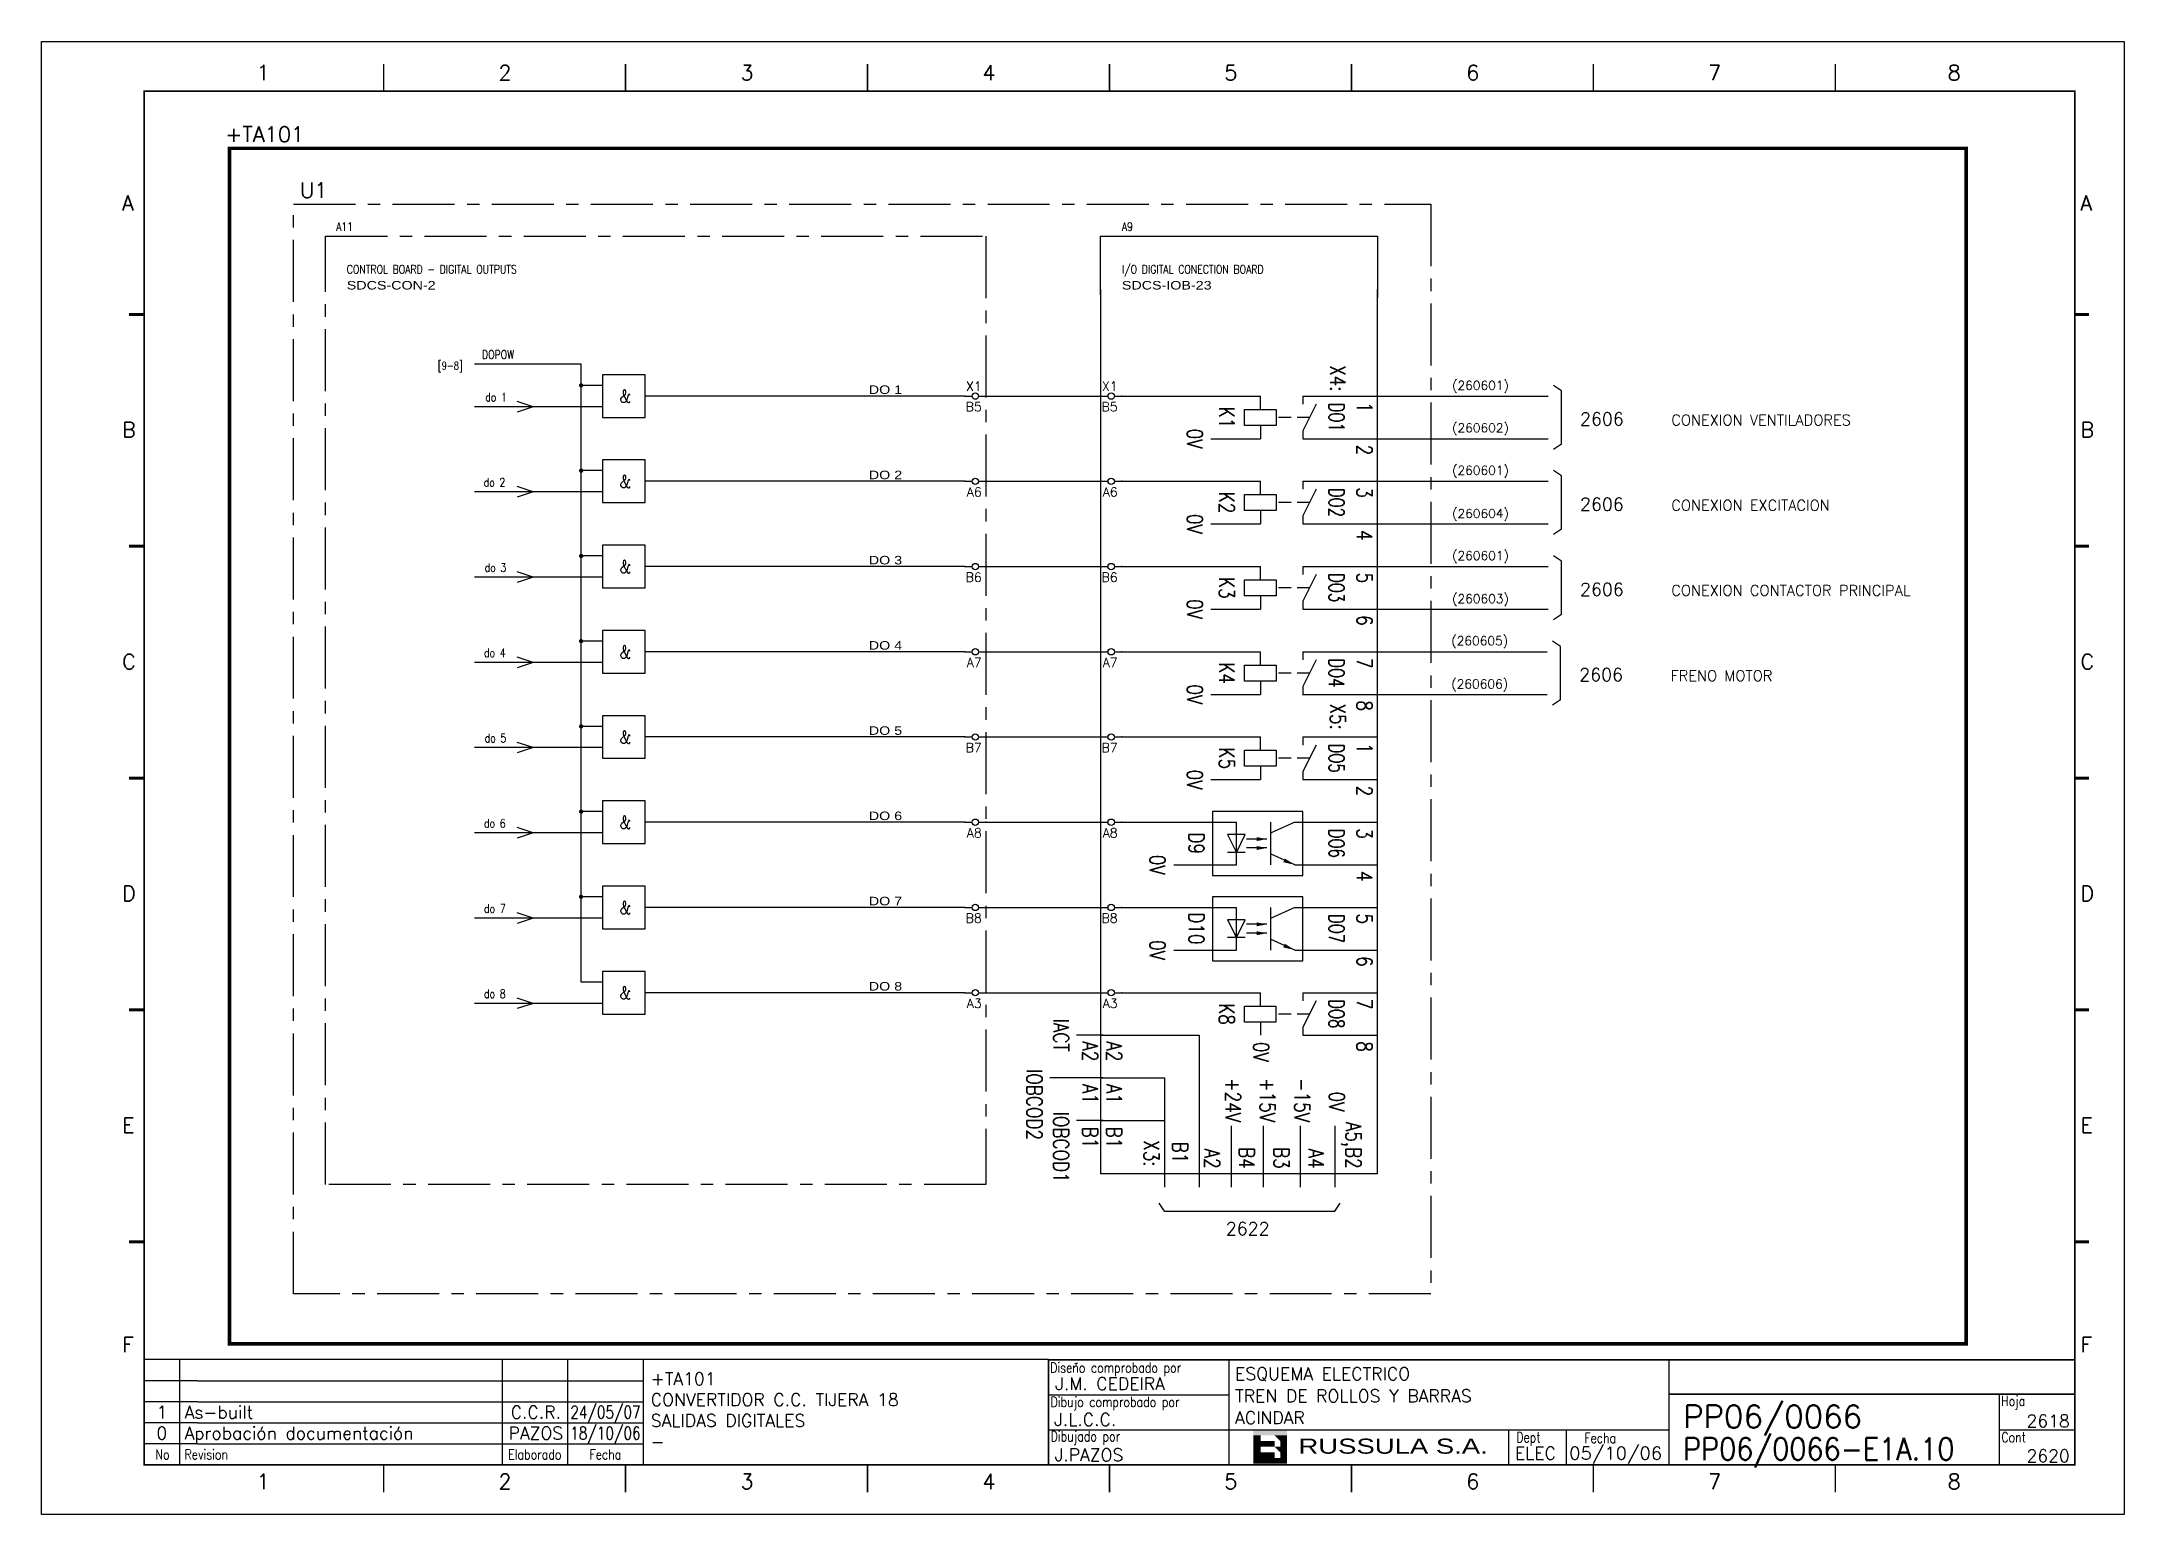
# Model space of a CAD drawing. Extents: x -25 to 1044, y -25744 to 292.
# Drawn here: x 108 to 528, y -3001.7 to -2704.7 of the extents above; entities that cross this region are included whole.
import ezdxf
from ezdxf.enums import TextEntityAlignment as Align

# ---------------------------------------------------------------- set-up
doc = ezdxf.new("R2010")
doc.units = 0
doc.header["$LTSCALE"] = 10
doc.header["$MEASUREMENT"] = 0
for name, pattern in [('CENTER', [2, 1.25, -0.25, 0.25, -0.25]), ('DASHDOT', [1, 0.5, -0.25, 0, -0.25]), ('HIDDEN', [0.375, 0.25, -0.125])]:
    doc.linetypes.add(name, pattern=pattern)
doc.layers.get('0').update_dxf_attribs({"linetype": 'CONTINUOUS'})
for name, color, linetype in [('1', 7, 'CONTINUOUS'), ('10', 5, 'CONTINUOUS'), ('2', 7, 'CONTINUOUS'), ('25', 3, 'CONTINUOUS'), ('25KT', 4, 'HIDDEN'), ('25PK', 4, 'CENTER'), ('35', 2, 'CONTINUOUS'), ('8', 1, 'CONTINUOUS'), ('9', 6, 'CONTINUOUS'), ('DIBUJO', 7, 'CONTINUOUS'), ('NODE', 7, 'CONTINUOUS')]:
    doc.layers.add(name, color=color, linetype=linetype)
doc.styles.add('ABBSTYLE', font='ROMANS.SHX', dxfattribs={"width": 0.8})
doc.styles.add('HELV', font='HELVBLD.SHX', dxfattribs={"width": 1.2})
doc.styles.add('HELVETICA', font='HELV.SHX')
doc.styles.add('LABEL', font='SIMPLEX', dxfattribs={"width": 0.8, "height": 4})
doc.styles.add('ROMANS', font='romans')
doc.styles.get("Standard").update_dxf_attribs({"font": 'simplex'})

msp = doc.modelspace()

# ---------------------------------------------------------------- texts
at = {"style": 'ROMANS'}
for s, p in [('CONEXION VENTILADORES', (436.66, -2782.09)), ('CONEXION EXCITACION', (436.66, -2799.28)), ('CONEXION CONTACTOR PRINCIPAL', (436.66, -2816.46)), ('FRENO MOTOR', (436.5, -2833.65))]:
    msp.add_text(s, height=2.1486, dxfattribs=at).set_placement(p)
at = {"layer": '2', "color": 6}
for s, height, p in [('+TA101', 3.094, (145.04, -2724.94)), ('U1', 3.094, (160.08, -2736.23)), ('(260601)', 1.805, (392.45, -2774.94)), ('(260602)', 1.805, (392.45, -2783.5)), ('(260601)', 1.805, (392.45, -2792.07)), ('(260604)', 1.805, (392.45, -2800.77)), ('(260601)', 1.805, (392.45, -2809.26)), ('(260603)', 1.805, (392.45, -2817.96)), ('(260605)', 1.805, (392.3, -2826.44)), ('(260606)', 1.805, (392.3, -2835.15))]:
    msp.add_text(s, height=height, dxfattribs=at).set_placement(p)
at = {"layer": '2', "color": 7, "style": 'ROMANS'}
for s, p in [('2606', (418.24, -2782.1)), ('2606', (418.24, -2799.29)), ('2606', (418.24, -2816.47)), ('2606', (418.08, -2833.66)), ('2622', (346.8, -2945.39))]:
    msp.add_text(s, height=2.578, dxfattribs=at).set_placement(p)
at = {"layer": '25'}
for s, height, style, width, p in [('A11', 1.719, 'ABBSTYLE', 0.8, (167.39, -2742.89)), ('A9', 1.719, 'ABBSTYLE', 0.8, (325.85, -2742.89)), ('CONTROL BOARD - DIGITAL OUTPUTS', 1.7189, 'ABBSTYLE', 0.8, (169.54, -2751.48)), ('I/O DIGITAL CONECTION BOARD', 1.7189, 'ABBSTYLE', 0.8, (325.85, -2751.48)), ('SDCS-CON-2', 1.719, 'HELV', 1.2, (169.54, -2754.7)), ('SDCS-IOB-23', 1.7189, 'HELV', 1.2, (325.85, -2754.7)), ('DOPOW', 1.719, 'ABBSTYLE', 0.8, (196.82, -2768.67)), ('[9-8]', 1.547, 'ABBSTYLE', 0.8, (187.93, -2770.82)), ('do 1', 1.719, 'ABBSTYLE', 0.8, (197.47, -2777.26)), ('&', 2.58, 'ABBSTYLE', 0.8, (224.57, -2777.51)), ('DO 1', 1.719, 'HELV', 1.2, (274.82, -2775.76)), ('do 2', 1.719, 'ABBSTYLE', 0.8, (197.16, -2794.45)), ('&', 2.58, 'ABBSTYLE', 0.8, (224.57, -2794.7)), ('DO 2', 1.719, 'HELV', 1.2, (274.82, -2792.95)), ('&', 2.58, 'ABBSTYLE', 0.8, (224.57, -2811.89)), ('DO 3', 1.719, 'HELV', 1.2, (274.82, -2810.14)), ('do 3', 1.719, 'ABBSTYLE', 0.8, (197.35, -2811.64)), ('&', 2.58, 'ABBSTYLE', 0.8, (224.57, -2829.08)), ('DO 4', 1.719, 'HELV', 1.2, (274.82, -2827.33)), ('do 4', 1.719, 'ABBSTYLE', 0.8, (197.22, -2828.83)), ('DO 5', 1.719, 'HELV', 1.2, (274.82, -2844.51)), ('do 5', 1.719, 'ABBSTYLE', 0.8, (197.35, -2846.02)), ('&', 2.58, 'ABBSTYLE', 0.8, (224.57, -2846.26)), ('DO 6', 1.719, 'HELV', 1.2, (274.82, -2861.7)), ('do 6', 1.719, 'ABBSTYLE', 0.8, (197.22, -2863.21)), ('&', 2.58, 'ABBSTYLE', 0.8, (224.57, -2863.45)), ('do 7', 1.719, 'ABBSTYLE', 0.8, (197.22, -2880.4)), ('&', 2.58, 'ABBSTYLE', 0.8, (224.57, -2880.64)), ('DO 7', 1.719, 'HELV', 1.2, (274.82, -2878.89)), ('do 8', 1.719, 'ABBSTYLE', 0.8, (197.22, -2897.58)), ('&', 2.58, 'ABBSTYLE', 0.8, (224.57, -2897.83)), ('DO 8', 1.719, 'HELV', 1.2, (274.82, -2896.08))]:
    msp.add_text(s, height=height, dxfattribs=dict(at, style=style, width=width)).set_placement(p)
at = {"layer": '25', "style": 'ROMANS', "width": 0.8}
for s, p in [('X4:', (367.87, -2775.26)), ('X5:', (367.87, -2843.48)), ('+24V', (346.72, -2922.63)), ('+15V', (353.7, -2922.63)), ('-15V', (360.68, -2922.63)), ('0V', (367.67, -2920.48)), ('A5,B2', (371.03, -2931.99)), ('X3:', (330.27, -2931.57)), ('B1', (336.06, -2930.91)), ('A2', (342.51, -2931.99)), ('B4', (349.49, -2931.99)), ('B3', (356.47, -2931.99)), ('A4', (363.46, -2931.99))]:
    msp.add_text(s, height=3.094, rotation=270, dxfattribs=at).set_placement(p, align=Align.RIGHT)
at = {"layer": '25', "style": 'ROMANS'}
for s, width, p in [('K1', 0.8, (345.47, -2780.49)), ('DO1', 0.7, (367.62, -2780.44)), ('0V', 0.8, (339.02, -2784.78)), ('K2', 0.8, (345.47, -2797.67)), ('DO2', 0.7, (367.62, -2797.63)), ('0V', 0.8, (339.02, -2801.97)), ('K3', 0.8, (345.47, -2814.86)), ('DO3', 0.7, (367.62, -2814.82)), ('0V', 0.8, (339.02, -2819.16)), ('K4', 0.8, (345.47, -2832.05)), ('DO4', 0.7, (367.62, -2832.01)), ('0V', 0.8, (339.02, -2836.35)), ('K5', 0.8, (345.47, -2849.24)), ('DO5', 0.7, (367.62, -2849.2)), ('0V', 0.8, (339.02, -2853.54)), ('DO6', 0.7, (367.62, -2866.38)), ('D9', 0.8, (339.33, -2866.36)), ('D10', 0.8, (339.33, -2883.55)), ('DO7', 0.7, (367.62, -2883.57)), ('IACT', 0.8, (312.04, -2905.1)), ('K8', 0.8, (345.47, -2900.81)), ('DO8', 0.7, (367.62, -2900.76)), ('0V', 0.8, (352.41, -2908.45)), ('IOBCOD2', 0.8, (306.67, -2919.07)), ('IOBCOD1', 0.8, (312.04, -2927.66))]:
    msp.add_text(s, height=3.094, rotation=270, dxfattribs=dict(at, width=width)).set_placement(p, align=Align.CENTER)
at = {"layer": '25', "style": 'ROMANS', "width": 0.8}
for s, height, p in [('1', 3.09, (373.25, -2777.41)), ('2', 3.09, (373.25, -2786)), ('3', 3.09, (373.25, -2794.6)), ('4', 3.09, (373.25, -2803.19)), ('5', 3.09, (373.25, -2811.79)), ('6', 3.09, (373.25, -2820.38)), ('7', 3.09, (373.25, -2828.97)), ('8', 3.09, (373.25, -2837.57)), ('1', 3.09, (373.25, -2846.16)), ('2', 3.09, (373.25, -2854.76)), ('3', 3.09, (373.25, -2863.35)), ('4', 3.09, (373.25, -2871.95)), ('5', 3.09, (373.25, -2880.54)), ('6', 3.09, (373.25, -2889.13)), ('7', 3.09, (373.25, -2897.73)), ('A2', 3.094, (317.92, -2906.32)), ('A2', 3.094, (322.75, -2906.32)), ('8', 3.09, (373.25, -2906.32)), ('A1', 3.094, (317.92, -2914.92)), ('A1', 3.094, (322.75, -2914.92)), ('B1', 3.094, (317.92, -2923.51)), ('B1', 3.094, (322.75, -2923.51))]:
    msp.add_text(s, height=height, rotation=270, dxfattribs=at).set_placement(p)
at = {"layer": '25', "color": 3, "style": 'ROMANS', "width": 0.8}
for p in [(331.5, -2870.73), (331.5, -2887.92)]:
    msp.add_text('0V', height=3.094, rotation=270, dxfattribs=at).set_placement(p, align=Align.CENTER)

# ---------------------------------------------------------------- blocks, each defined once
blk = doc.blocks.new('NOD', base_point=(237.5, 170))
at = {"layer": 'NODE'}
blk.add_point((237.5, 170), dxfattribs=at)
blk = doc.blocks.new('$$PLR12C')
for p, q in [((-2.5, 0), (-0.75, 0)), ((0.75, 0), (2.5, 0))]:
    blk.add_line(p, q)
at = {"layer": '2'}
blk.add_circle((0, 0), 0.75, dxfattribs=at)
for p in [(-2.5, 0), (2.5, 0)]:
    blk.add_blockref('NOD', p, dxfattribs=at)
at = {"layer": '8'}
blk.add_attdef('*A', text='', height=2.15, dxfattribs=at).set_placement((1.5, -3.575), align=Align.RIGHT)
at = {"layer": '9'}
blk.add_attdef('ID', text='', height=2.15, dxfattribs=at).set_placement((1.5, 1.25), align=Align.RIGHT)
blk = doc.blocks.new('newcajec')
at = {"layer": '1'}
for p, q in [((179.4, 20.85), (0.13, 20.85)), ((7, 20.85), (7, 0)), ((71, 20.85), (71, 0)), ((84, 20.85), (84, 0.09)), ((99, 20.85), (99, 0)), ((215.2, 20.8), (215.2, 0)), ((10.6, 16.64), (0, 16.64)), ((10.6, 16.64), (99, 16.64)), ((184.64, 20.18), (184.81, 20.01)), ((184.81, 20.01), (185.18, 20.25)), ((10.6, 12.48), (0, 12.48)), ((10.6, 12.48), (99, 12.48)), ((179.4, 13.87), (215.2, 13.87)), ((368, 14.06), (368, 0)), ((10.6, 8.32), (0, 8.32)), ((10.6, 8.32), (99, 8.32)), ((10.6, 4.16), (0, 4.16)), ((10.6, 4.16), (99, 4.16)), ((179.4, 6.93), (267.63, 6.93)), ((267.63, 6.93), (302.5, 6.93)), ((270.63, 6.91), (270.63, 0)), ((282.07, 6.93), (282.07, 0)), ((368, 6.93), (383, 6.93))]:
    blk.add_line(p, q, dxfattribs=at)
for points in [[(47.5, 272.5, 0.3, 0.3, 0), (47.5, 277.91, 0.3, 0.3, 0)], [(95.5, 272.5, 0.3, 0.3, 0), (95.5, 277.91, 0.3, 0.3, 0)], [(143.5, 272.5, 0.3, 0.3, 0), (143.5, 277.91, 0.3, 0.3, 0)], [(191.5, 272.5, 0.3, 0.3, 0), (191.5, 277.91, 0.3, 0.3, 0)], [(239.5, 272.5, 0.3, 0.3, 0), (239.5, 277.91, 0.3, 0.3, 0)], [(287.5, 272.5, 0.3, 0.3, 0), (287.5, 277.91, 0.3, 0.3, 0)], [(335.5, 272.5, 0.3, 0.3, 0), (335.5, 277.91, 0.3, 0.3, 0)], [(-2.99, 228.23, 0.6, 0.6, 0), (-0.18, 228.23, 0.6, 0.6, 0)], [(383.01, 228.23, 0.6, 0.6, 0), (385.82, 228.23, 0.6, 0.6, 0)], [(-2.99, 182.23, 0.6, 0.6, 0), (-0.18, 182.23, 0.6, 0.6, 0)], [(383.01, 182.23, 0.6, 0.6, 0), (385.82, 182.23, 0.6, 0.6, 0)], [(-2.99, 136.23, 0.6, 0.6, 0), (-0.18, 136.23, 0.6, 0.6, 0)], [(383.01, 136.23, 0.6, 0.6, 0), (385.82, 136.23, 0.6, 0.6, 0)], [(-2.99, 90.23, 0.6, 0.6, 0), (-0.18, 90.23, 0.6, 0.6, 0)], [(383.01, 90.23, 0.6, 0.6, 0), (385.82, 90.23, 0.6, 0.6, 0)], [(-2.99, 44.23, 0.6, 0.6, 0), (-0.18, 44.23, 0.6, 0.6, 0)], [(383.01, 44.23, 0.6, 0.6, 0), (385.82, 44.23, 0.6, 0.6, 0)], [(383, 20.8, 0.3, 0.3, 0), (179.4, 20.8, 0.3, 0.3, 0), (179.4, 0, 0.3, 0.3, 0)], [(302.5, 20.8, 0.3, 0.3, 0), (302.5, 0, 0.3, 0.3, 0)], [(302.5, 14, 0.3, 0.3, 0), (383, 14, 0.3, 0.3, 0)], [(47.5, -5.5, 0.3, 0.3, 0), (47.5, -0.09, 0.3, 0.3, 0)], [(95.5, -5.5, 0.3, 0.3, 0), (95.5, -0.09, 0.3, 0.3, 0)], [(143.5, -5.5, 0.3, 0.3, 0), (143.5, -0.09, 0.3, 0.3, 0)], [(191.5, -5.5, 0.3, 0.3, 0), (191.5, -0.09, 0.3, 0.3, 0)], [(239.5, -5.5, 0.3, 0.3, 0), (239.5, -0.09, 0.3, 0.3, 0)], [(287.5, -5.5, 0.3, 0.3, 0), (287.5, -0.09, 0.3, 0.3, 0)], [(335.5, -5.5, 0.3, 0.3, 0), (335.5, -0.09, 0.3, 0.3, 0)]]:
    blk.add_lwpolyline(points, format="xyseb", dxfattribs=at)
at = {"layer": '1', "const_width": 0.3}
blk.add_lwpolyline([(0, 0), (0, 272.5), (383, 272.5), (383, 0)], close=True, dxfattribs=at)
at = {"layer": '2', "color": 14}
for p, q in [((221.42, 4.69), (221.42, 5.81)), ((221.42, 2.47), (221.42, 3.58))]:
    blk.add_line(p, q, dxfattribs=at)
for points in [[(220.05, 5.81), (220.05, 6.92), (226.74, 5.81), (226.74, 6.92)], [(221.42, 2.47), (220.05, 2.47), (221.42, 5.81), (220.05, 5.81)], [(221.42, 4.69), (224.25, 4.69), (221.42, 3.58), (224.25, 3.58)], [(224.25, 5.81), (225.37, 5.81), (225.37, 4.69)], [(225.37, 5.81), (226.74, 5.81), (225.37, 1.35), (226.74, 1.35)], [(224.25, 0.24), (224.25, 2.47), (220.05, 0.24), (220.05, 2.47)], [(224.25, 3.58), (225.37, 3.58), (225.37, 2.47)], [(226.74, 1.35), (226.74, 0.24), (224.25, 1.35), (224.25, 0.24)]]:
    blk.add_solid(points, dxfattribs=at)
at = {"layer": '1', "style": 'ROMANS'}
for s, p in [('1', (22.29, 274.68)), ('2', (70.29, 274.68)), ('3', (118.29, 274.68)), ('4', (166.29, 274.68)), ('5', (214.29, 274.68)), ('6', (262.29, 274.68)), ('7', (310.29, 274.68)), ('8', (357.79, 274.68)), ('A', (-4.37, 248.84)), ('A', (384.13, 248.84)), ('B', (-4.37, 203.84)), ('B', (384.13, 203.84)), ('C', (-4.37, 157.84)), ('C', (384.13, 157.84)), ('D', (-4.37, 111.84)), ('D', (384.13, 111.84)), ('E', (-4.37, 65.84)), ('E', (384.13, 65.84)), ('F', (-4.37, 22.34)), ('F', (384.13, 22.34)), ('1', (22.29, -4.82)), ('2', (70.29, -4.82)), ('3', (118.29, -4.82)), ('4', (166.29, -4.82)), ('5', (214.29, -4.82)), ('6', (262.29, -4.82)), ('7', (310.29, -4.82)), ('8', (357.79, -4.82))]:
    blk.add_text(s, height=3, dxfattribs=at).set_placement(p)
at = {"layer": '1', "style": 'LABEL', "width": 0.8}
for s, p in [('Diseno comprobado por', (179.73, 18.27)), ('Dibujo comprobado por', (179.81, 11.47)), ('Hoja', (368.38, 11.66)), ('Dibujado por', (179.83, 4.64)), ('Fecha', (285.71, 4.3)), ('Cont', (368.43, 4.46)), ('No', (2.23, 1.05)), ('Revision', (8, 1.05))]:
    blk.add_text(s, height=2, dxfattribs=at).set_placement(p)
for s, p in [('Dept', (274.61, 4.44)), ('Elaborado', (77.5, 1.05)), ('Fecha', (91.5, 1.05))]:
    blk.add_text(s, height=2, dxfattribs=at).set_placement(p, align=Align.CENTER)
at = {"layer": '10', "style": 'ROMANS'}
for tag, p in [('REV41', (3.5, 18.74)), ('REV43', (77.7, 18.74)), ('REV31', (3.5, 14.58)), ('REV33', (77.7, 14.58)), ('REV21', (3.5, 10.42)), ('REV23', (77.7, 10.42)), ('REV11', (3.5, 6.27)), ('REV13', (77.7, 6.27))]:
    blk.add_attdef(tag, text='', height=2.5, dxfattribs=at).set_placement(p, align=Align.MIDDLE)
for tag, p, height in [('REV42', (8, 17.49), 2.5), ('SHEETNAME1', (100.5, 15.83), 2.5), ('DESIGNCHECK', (180.74, 14.83), 2.5), ('DOCUMENTTYPE', (216.43, 16.8), 2.5), ('NOTA', (305.32, 15.8), 3), ('REV32', (8, 13.33), 2.5), ('SHEETNAME2', (100.5, 11.67), 2.5), ('OBJECT', (216.43, 12.4), 2.5), ('REV22', (8, 9.17), 2.5), ('SHEETNAME3', (100.5, 7.51), 2.5), ('DRAWINGCHECK', (180.53, 7.71), 2.5), ('CUSTOMER', (216.43, 8.08), 2.5), ('ORDER', (305.32, 7.3), 4.5), ('REV12', (8, 5.01), 2.5), ('SHEETNAME4', (100.5, 3.35), 2.5), ('DOCUMENT_ID', (305.32, 0.93), 4.4), ('USER', (180.63, 0.71), 2.5), ('DEPARTMENT', (271.93, 1.05), 2.5)]:
    blk.add_attdef(tag, p, '', height=height, dxfattribs=at)
for tag, width, p, p2 in [('REV44', 1.221199, (84.53, 17.49), (98.48, 17.49)), ('REV34', 1.221199, (84.53, 13.33), (98.48, 13.33)), ('REV24', 1.221199, (84.53, 9.17), (98.48, 9.17)), ('REV14', 1.221199, (84.53, 5.01), (98.48, 5.01)), ('CREATED2', 7.039915, (282.71, 1.05), (301.14, 1.05))]:
    blk.add_attdef(tag, text='', height=2.5, dxfattribs=dict(at, width=width)).set_placement(p, p2, align=Align.FIT)
for tag, p in [('SHEET', (382, 7.43)), ('NEXTSHEET', (382, 0.5))]:
    blk.add_attdef(tag, text='', height=2.5, dxfattribs=at).set_placement(p, align=Align.RIGHT)
at = {"layer": 'DIBUJO', "color": 14, "style": 'HELVETICA', "width": 1.3}
blk.add_text('RUSSULA S.A.', height=3, dxfattribs=at).set_placement((229, 2.19))

# ---------------------------------------------------------------- linework, layer by layer
at = {"layer": '2', "color": 3}
for p, q in [((321.55, -2743.96), (377.41, -2743.96)), ((321.55, -2755.78), (321.55, -2743.96)), ((377.41, -2743.96), (377.41, -2756.31)), ((325.85, -2776.19), (353.78, -2776.19)), ((325.85, -2793.38), (353.78, -2793.38)), ((325.85, -2810.57), (353.78, -2810.57)), ((325.85, -2827.76), (353.78, -2827.76)), ((325.85, -2844.94), (353.78, -2844.94)), ((325.31, -2862.13), (348.94, -2862.13)), ((325.85, -2879.32), (348.94, -2879.32)), ((325.31, -2896.51), (353.78, -2896.51)), ((341.42, -2905.1), (341.42, -2935.72)), ((334.44, -2913.7), (334.44, -2935.72)), ((347.87, -2923.37), (347.87, -2935.72)), ((354.32, -2923.37), (354.32, -2935.72)), ((361.84, -2923.37), (361.84, -2935.72)), ((368.82, -2923.37), (368.82, -2935.72))]:
    msp.add_line(p, q, dxfattribs=at)
at = {"layer": '2', "color": 7}
for p, q in [((216.81, -2769.74), (195.32, -2769.74)), ((216.81, -2774.04), (216.81, -2769.74)), ((229.7, -2771.89), (221.1, -2771.89)), ((221.1, -2771.89), (221.1, -2780.49)), ((229.7, -2780.49), (229.7, -2771.89)), ((216.81, -2791.23), (216.81, -2774.04)), ((221.1, -2774.04), (216.81, -2774.04)), ((255.48, -2776.19), (229.7, -2776.19)), ((294.16, -2776.19), (255.48, -2776.19)), ((298.45, -2776.19), (321.55, -2776.19)), ((221.1, -2778.34), (195.32, -2778.34)), ((221.1, -2780.49), (229.7, -2780.49)), ((216.81, -2808.42), (216.81, -2791.23)), ((221.1, -2791.23), (216.81, -2791.23)), ((229.7, -2789.08), (221.1, -2789.08)), ((221.1, -2789.08), (221.1, -2797.67)), ((229.7, -2797.67), (229.7, -2789.08)), ((221.1, -2795.53), (195.32, -2795.53)), ((255.48, -2793.38), (229.7, -2793.38)), ((294.16, -2793.38), (255.48, -2793.38)), ((298.45, -2793.38), (321.55, -2793.38)), ((221.1, -2797.67), (229.7, -2797.67)), ((216.81, -2825.61), (216.81, -2808.42)), ((221.1, -2808.42), (216.81, -2808.42)), ((221.1, -2806.27), (221.1, -2814.86)), ((229.7, -2806.27), (221.1, -2806.27)), ((229.7, -2814.86), (229.7, -2806.27)), ((221.1, -2812.71), (195.32, -2812.71)), ((255.48, -2810.57), (229.7, -2810.57)), ((294.16, -2810.57), (255.48, -2810.57)), ((298.45, -2810.57), (321.55, -2810.57)), ((221.1, -2814.86), (229.7, -2814.86)), ((216.81, -2842.8), (216.81, -2825.61)), ((221.1, -2825.61), (216.81, -2825.61)), ((229.7, -2823.46), (221.1, -2823.46)), ((221.1, -2823.46), (221.1, -2832.05)), ((229.7, -2832.05), (229.7, -2823.46)), ((221.1, -2829.9), (195.32, -2829.9)), ((255.48, -2827.76), (229.7, -2827.76)), ((294.16, -2827.76), (255.48, -2827.76)), ((298.45, -2827.76), (321.55, -2827.76)), ((221.1, -2832.05), (229.7, -2832.05)), ((216.81, -2859.98), (216.81, -2842.8)), ((221.1, -2842.8), (216.81, -2842.8)), ((229.7, -2840.65), (221.1, -2840.65)), ((221.1, -2840.65), (221.1, -2849.24)), ((229.7, -2849.24), (229.7, -2840.65)), ((221.1, -2847.09), (195.32, -2847.09)), ((255.48, -2844.94), (229.7, -2844.94)), ((294.16, -2844.94), (255.48, -2844.94)), ((298.45, -2844.94), (322.62, -2844.94)), ((221.1, -2849.24), (229.7, -2849.24)), ((216.81, -2877.17), (216.81, -2859.98)), ((221.1, -2859.98), (216.81, -2859.98)), ((229.7, -2857.84), (221.1, -2857.84)), ((221.1, -2857.84), (221.1, -2866.43)), ((229.7, -2866.43), (229.7, -2857.84)), ((221.1, -2864.28), (195.32, -2864.28)), ((255.48, -2862.13), (229.7, -2862.13)), ((294.16, -2862.13), (255.48, -2862.13)), ((298.45, -2862.13), (321.55, -2862.13)), ((221.1, -2866.43), (229.7, -2866.43)), ((229.7, -2875.02), (221.1, -2875.02)), ((221.1, -2875.02), (221.1, -2883.62)), ((229.7, -2883.62), (229.7, -2875.02)), ((216.81, -2894.36), (216.81, -2877.17)), ((221.1, -2877.17), (216.81, -2877.17)), ((255.48, -2879.32), (229.7, -2879.32)), ((294.16, -2879.32), (255.48, -2879.32)), ((298.45, -2879.32), (322.09, -2879.32)), ((221.1, -2881.47), (195.32, -2881.47)), ((221.1, -2883.62), (229.7, -2883.62)), ((229.7, -2892.21), (221.1, -2892.21)), ((221.1, -2892.21), (221.1, -2900.81)), ((229.7, -2900.81), (229.7, -2892.21)), ((221.1, -2894.36), (216.81, -2894.36)), ((255.48, -2896.51), (229.7, -2896.51)), ((294.16, -2896.51), (255.48, -2896.51)), ((268.37, -2896.51), (255.48, -2896.51)), ((298.45, -2896.51), (321.55, -2896.51)), ((221.1, -2898.66), (195.32, -2898.66)), ((221.1, -2900.81), (229.7, -2900.81))]:
    msp.add_line(p, q, dxfattribs=at)
at = {"layer": '2', "color": 3, "linetype": 'DASHDOT'}
msp.add_lwpolyline([(145.9, -2726.23, 0.722, 0.722, 0), (496.12, -2726.23, 0.722, 0.722, 0), (496.12, -2967.31, 0.722, 0.722, 0), (145.9, -2967.31, 0.722, 0.722, 0), (145.9, -2726.23, 0.722, 0.722, 0)], format="xyseb", dxfattribs=at)
at = {"layer": '2', "color": 7}
for points in [[(216.59, -2774.04, 0.43, 0.43, 1), (217.02, -2774.04, 0.43, 0.43, 1)], [(216.59, -2791.23, 0.43, 0.43, 1), (217.02, -2791.23, 0.43, 0.43, 1)], [(216.59, -2808.42, 0.43, 0.43, 1), (217.02, -2808.42, 0.43, 0.43, 1)], [(216.59, -2825.61, 0.43, 0.43, 1), (217.02, -2825.61, 0.43, 0.43, 1)], [(216.59, -2842.8, 0.43, 0.43, 1), (217.02, -2842.8, 0.43, 0.43, 1)], [(216.59, -2859.98, 0.43, 0.43, 1), (217.02, -2859.98, 0.43, 0.43, 1)], [(216.59, -2877.17, 0.43, 0.43, 1), (217.02, -2877.17, 0.43, 0.43, 1)]]:
    msp.add_lwpolyline(points, format="xyseb", close=True, dxfattribs=at)
at = {"layer": '25'}
for p, q in [((321.55, -2754.7), (321.55, -2933.04)), ((377.41, -2933.04), (377.41, -2754.7)), ((353.78, -2778.87), (353.78, -2776.19)), ((362.37, -2776.19), (377.41, -2776.19)), ((362.37, -2776.19), (362.37, -2777.8)), ((414.48, -2775.11), (412.87, -2774.04)), ((414.48, -2785.86), (414.48, -2775.11)), ((350.56, -2782.1), (350.56, -2778.87)), ((350.56, -2778.87), (357, -2778.87)), ((357, -2778.87), (357, -2782.1)), ((365.06, -2777.8), (362.37, -2783.17)), ((357, -2782.1), (350.56, -2782.1)), ((353.78, -2782.1), (353.78, -2784.78)), ((362.37, -2783.17), (362.37, -2784.78)), ((343.76, -2784.78), (353.78, -2784.78)), ((362.37, -2784.78), (377.34, -2784.78)), ((414.48, -2785.86), (412.87, -2786.93)), ((414.48, -2792.3), (412.87, -2791.23)), ((414.48, -2803.05), (414.48, -2792.3)), ((350.56, -2799.29), (350.56, -2796.06)), ((350.56, -2796.06), (357, -2796.06)), ((353.78, -2796.06), (353.78, -2793.38)), ((357, -2796.06), (357, -2799.29)), ((362.37, -2793.38), (377.41, -2793.38)), ((362.37, -2793.38), (362.37, -2794.99)), ((365.06, -2794.99), (362.37, -2800.36)), ((357, -2799.29), (350.56, -2799.29)), ((353.78, -2799.29), (353.78, -2801.97)), ((362.37, -2800.36), (362.37, -2801.97)), ((343.76, -2801.97), (353.78, -2801.97)), ((362.37, -2801.97), (377.34, -2801.97)), ((414.48, -2803.05), (412.87, -2804.12)), ((414.48, -2809.49), (412.87, -2808.42)), ((414.48, -2820.23), (414.48, -2809.49)), ((350.56, -2816.47), (350.56, -2813.25)), ((350.56, -2813.25), (357, -2813.25)), ((353.78, -2813.25), (353.78, -2810.57)), ((357, -2813.25), (357, -2816.47)), ((362.37, -2810.57), (377.41, -2810.57)), ((362.37, -2810.57), (362.37, -2812.18)), ((365.06, -2812.18), (362.37, -2817.55)), ((357, -2816.47), (350.56, -2816.47)), ((353.78, -2816.47), (353.78, -2819.16)), ((362.37, -2817.55), (362.37, -2819.16)), ((343.76, -2819.16), (353.78, -2819.16)), ((362.37, -2819.16), (377.34, -2819.16)), ((414.48, -2820.23), (412.87, -2821.31)), ((414.32, -2826.68), (412.71, -2825.61)), ((350.56, -2833.66), (350.56, -2830.44)), ((350.56, -2830.44), (357, -2830.44)), ((353.78, -2830.44), (353.78, -2827.76)), ((357, -2830.44), (357, -2833.66)), ((362.29, -2827.76), (377.41, -2827.76)), ((362.37, -2827.76), (362.37, -2829.37)), ((365.06, -2829.37), (362.37, -2834.74)), ((414.32, -2837.42), (414.32, -2826.68)), ((357, -2833.66), (350.56, -2833.66)), ((353.78, -2833.66), (353.78, -2836.35)), ((362.37, -2834.74), (362.37, -2836.35)), ((343.76, -2836.35), (353.78, -2836.35)), ((362.29, -2836.35), (377.34, -2836.35)), ((414.32, -2837.42), (412.71, -2838.5)), ((353.78, -2847.63), (353.78, -2844.94)), ((362.37, -2844.94), (377.41, -2844.94)), ((362.37, -2844.94), (362.37, -2846.56)), ((365.06, -2846.56), (362.37, -2851.93)), ((350.56, -2850.85), (350.56, -2847.63)), ((350.56, -2847.63), (357, -2847.63)), ((357, -2850.85), (350.56, -2850.85)), ((353.78, -2850.85), (353.78, -2853.54)), ((357, -2847.63), (357, -2850.85)), ((343.76, -2853.54), (353.78, -2853.54)), ((362.37, -2851.93), (362.37, -2853.54)), ((362.37, -2853.54), (377.34, -2853.54)), ((362.37, -2859.98), (344.11, -2859.98)), ((344.11, -2859.98), (344.11, -2872.88)), ((362.37, -2872.88), (362.37, -2859.98)), ((348.94, -2870.73), (348.94, -2862.13)), ((355.86, -2870.73), (355.86, -2862.13)), ((360.76, -2862.13), (355.93, -2864.28)), ((360.76, -2862.13), (377.41, -2862.13)), ((347.15, -2864.64), (348.94, -2868.22)), ((350.74, -2864.64), (347.15, -2864.64)), ((350.74, -2868.22), (347.15, -2868.22)), ((348.94, -2868.22), (350.74, -2864.64)), ((355.1, -2865.53), (351, -2865.53)), ((355.1, -2867.32), (351, -2867.32)), ((360.76, -2870.73), (355.93, -2868.58)), ((336.32, -2870.73), (348.94, -2870.73)), ((360.76, -2870.73), (377.41, -2870.73)), ((344.11, -2872.88), (362.37, -2872.88)), ((362.37, -2877.17), (344.11, -2877.17)), ((344.11, -2877.17), (344.11, -2890.06)), ((348.94, -2887.92), (348.94, -2879.32)), ((355.86, -2887.92), (355.86, -2879.32)), ((360.76, -2879.32), (355.93, -2881.47)), ((360.76, -2879.32), (377.41, -2879.32)), ((362.37, -2890.06), (362.37, -2877.17)), ((350.74, -2881.83), (347.15, -2881.83)), ((347.15, -2881.83), (348.94, -2885.41)), ((348.94, -2885.41), (350.74, -2881.83)), ((355.1, -2882.72), (351, -2882.72)), ((355.1, -2884.51), (351, -2884.51)), ((336.32, -2887.92), (348.94, -2887.92)), ((350.74, -2885.41), (347.15, -2885.41)), ((360.76, -2887.92), (355.93, -2885.77)), ((360.76, -2887.92), (377.41, -2887.92)), ((344.11, -2890.06), (362.37, -2890.06)), ((353.78, -2899.2), (353.78, -2896.51)), ((362.37, -2896.51), (377.41, -2896.51)), ((362.37, -2896.51), (362.37, -2898.12)), ((350.56, -2902.42), (350.56, -2899.2)), ((350.56, -2899.2), (356.92, -2899.2)), ((356.92, -2899.2), (356.92, -2902.42)), ((365.06, -2898.12), (362.37, -2903.49)), ((322.09, -2905.1), (316.72, -2905.1)), ((321.55, -2905.1), (341.42, -2905.1)), ((356.92, -2902.42), (350.56, -2902.42)), ((353.78, -2902.42), (353.78, -2905.1)), ((362.37, -2903.49), (362.37, -2905.1)), ((362.37, -2905.1), (377.34, -2905.1)), ((322.09, -2913.7), (311.34, -2913.7)), ((321.55, -2913.7), (334.44, -2913.7)), ((322.09, -2922.29), (316.72, -2922.29)), ((321.55, -2922.29), (334.44, -2922.29)), ((377.41, -2933.04), (321.55, -2933.04)), ((334.44, -2940.56), (333.37, -2938.94)), ((368.82, -2940.56), (369.89, -2938.94)), ((334.44, -2940.56), (368.82, -2940.56))]:
    msp.add_line(p, q, dxfattribs=at)
for points in [[(353.03, -2865.93), (353.03, -2865.14), (355.1, -2865.53)], [(353.03, -2866.93), (353.03, -2867.72), (355.1, -2867.32)], [(358.4, -2870.19), (358.71, -2869.45), (360.76, -2870.73)], [(353.03, -2883.12), (353.03, -2882.33), (355.1, -2882.72)], [(353.03, -2884.12), (353.03, -2884.91), (355.1, -2884.51)], [(358.4, -2887.37), (358.71, -2886.64), (360.76, -2887.92)]]:
    msp.add_solid(points, dxfattribs=at)
at = {"layer": '25KT'}
for p, q in [((363.72, -2780.49), (357, -2780.49)), ((363.72, -2797.67), (357, -2797.67)), ((363.72, -2814.86), (357, -2814.86)), ((363.72, -2832.05), (357, -2832.05)), ((363.72, -2849.24), (357, -2849.24)), ((363.72, -2900.81), (356.92, -2900.81))]:
    msp.add_line(p, q, dxfattribs=at)
at = {"layer": '25PK'}
for p, q in [((158.79, -2737.51), (388.16, -2737.51)), ((158.79, -2957.21), (158.79, -2737.51)), ((388.16, -2737.51), (388.16, -2957.21)), ((165.24, -2935.18), (165.24, -2743.96)), ((165.24, -2743.96), (298.45, -2743.96)), ((298.45, -2743.96), (298.45, -2935.18)), ((298.45, -2935.18), (165.24, -2935.18)), ((388.16, -2957.21), (158.79, -2957.21))]:
    msp.add_line(p, q, dxfattribs=at)
at = {"layer": '35'}
for p, q in [((377.41, -2776.19), (411.79, -2776.19)), ((207.14, -2778.34), (203.91, -2777.26)), ((207.14, -2778.34), (203.91, -2779.41)), ((377.41, -2784.78), (411.79, -2784.78)), ((207.14, -2795.53), (203.91, -2794.45)), ((207.14, -2795.53), (203.91, -2796.6)), ((377.41, -2793.38), (411.79, -2793.38)), ((377.41, -2801.97), (411.79, -2801.97)), ((207.14, -2812.71), (203.91, -2811.64)), ((207.14, -2812.71), (203.91, -2813.79)), ((377.41, -2810.57), (411.79, -2810.57)), ((377.41, -2819.16), (411.79, -2819.16)), ((207.14, -2829.9), (203.91, -2828.83)), ((207.14, -2829.9), (203.91, -2830.98)), ((377.26, -2827.76), (411.63, -2827.76)), ((377.41, -2827.76), (406.29, -2827.76)), ((377.26, -2836.35), (411.63, -2836.35)), ((207.14, -2847.09), (203.91, -2846.02)), ((207.14, -2847.09), (203.91, -2848.17)), ((207.14, -2864.28), (203.91, -2863.21)), ((207.14, -2864.28), (203.91, -2865.36)), ((207.14, -2881.47), (203.91, -2880.4)), ((207.14, -2881.47), (203.91, -2882.54)), ((207.14, -2898.66), (203.91, -2897.58)), ((207.14, -2898.66), (203.91, -2899.73))]:
    msp.add_line(p, q, dxfattribs=at)
at = {"layer": 'DIBUJO'}
msp.add_lwpolyline([(108.01, -2704.71), (528.01, -2704.71), (528.01, -3001.71), (108.01, -3001.71), (108.01, -2704.71)], dxfattribs=at)

# ---------------------------------------------------------------- block references
at = {"layer": '2', "color": 7}
ref = msp.add_blockref('newcajec', (128.69, -2991.71), dxfattribs=dict(at, xscale=1.016513761467891, yscale=1.016513761467891, zscale=1.016513761467891))
ref.add_attrib('REV24', '24/05/07', dxfattribs={"layer": '10', "height": 2.541, "style": 'ROMANS', "width": 0.728168}).set_placement((214.61, -2982.39), (228.8, -2982.39), align=Align.FIT)
ref.add_attrib('SHEETNAME3', 'SALIDAS DIGITALES', (230.85, -2984.08), dxfattribs={"layer": '10', "height": 2.5413, "style": 'ROMANS'})
ref.add_attrib('SHEETNAME2', 'CONVERTIDOR C.C. TIJERA 18', (230.85, -2979.85), dxfattribs={"layer": '10', "height": 2.5413, "style": 'ROMANS'})
ref.add_attrib('SHEETNAME1', '+TA101', (230.85, -2975.63), dxfattribs={"layer": '10', "height": 2.541, "style": 'ROMANS'})
ref.add_attrib('USER', 'J.PAZOS', (312.31, -2990.99), dxfattribs={"layer": '10', "height": 2.541, "style": 'ROMANS'})
ref.add_attrib('DRAWINGCHECK', 'J.L.C.C.', (312.2, -2983.87), dxfattribs={"layer": '10', "height": 2.541, "style": 'ROMANS'})
ref.add_attrib('DESIGNCHECK', 'J.M. CEDEIRA', (312.41, -2976.63), dxfattribs={"layer": '10', "height": 2.5413, "style": 'ROMANS'})
ref.add_attrib('REV22', 'As-built', (136.82, -2982.39), dxfattribs={"layer": '10', "height": 2.541, "style": 'ROMANS'})
ref.add_attrib('REV12', 'Aprobación documentación', (136.82, -2986.61), dxfattribs={"layer": '10', "height": 2.5413, "style": 'ROMANS'})
ref.add_attrib('REV21', '1', dxfattribs={"layer": '10', "height": 2.54, "style": 'ROMANS'}).set_placement((132.25, -2981.11), align=Align.MIDDLE)
ref.add_attrib('REV11', '0', dxfattribs={"layer": '10', "height": 2.54, "style": 'ROMANS'}).set_placement((132.25, -2985.34), align=Align.MIDDLE)
ref.add_attrib('SHEETNAME4', '-', (230.85, -2988.31), dxfattribs={"layer": '10', "height": 2.54, "style": 'ROMANS'})
ref.add_attrib('REV14', '18/10/06', dxfattribs={"layer": '10', "height": 2.541, "style": 'ROMANS', "width": 0.728168}).set_placement((214.61, -2986.61), (228.8, -2986.61), align=Align.FIT)
ref.add_attrib('REV23', 'C.C.R.', dxfattribs={"layer": '10', "height": 2.541, "style": 'ROMANS'}).set_placement((207.67, -2981.11), align=Align.MIDDLE)
ref.add_attrib('REV13', 'PAZOS', dxfattribs={"layer": '10', "height": 2.541, "style": 'ROMANS'}).set_placement((207.67, -2985.34), align=Align.MIDDLE)
ref.add_attrib('DOCUMENT_ID', 'PP06/0066-E1A.10', (439.06, -2990.76), dxfattribs={"layer": '10', "height": 4.4727, "style": 'ROMANS', "width": 0.9})
ref.add_attrib('ORDER', 'PP06/0066', (439.06, -2984.29), dxfattribs={"layer": '10', "height": 4.574, "style": 'ROMANS'})
ref.add_attrib('CUSTOMER', 'ACINDAR', (348.69, -2983.49), dxfattribs={"layer": '10', "height": 2.541, "style": 'ROMANS'})
ref.add_attrib('OBJECT', 'TREN DE ROLLOS Y BARRAS', (348.69, -2979.1), dxfattribs={"layer": '10', "height": 2.5413, "style": 'ROMANS'})
ref.add_attrib('DOCUMENTTYPE', 'ESQUEMA ELECTRICO', (348.69, -2974.63), dxfattribs={"layer": '10', "height": 2.5413, "style": 'ROMANS'})
ref.add_attrib('CREATED2', '05/10/06', dxfattribs={"layer": '10', "height": 2.541, "style": 'ROMANS', "width": 0.961976}).set_placement((416.06, -2990.65), (434.81, -2990.65), align=Align.FIT)
ref.add_attrib('DEPARTMENT', 'ELEC', (405.11, -2990.65), dxfattribs={"layer": '10', "height": 2.541, "style": 'ROMANS'})
ref.add_attrib('NEXTSHEET', '2620', dxfattribs={"layer": '10', "height": 2.541, "style": 'ROMANS'}).set_placement((517, -2991.2), align=Align.RIGHT)
ref.add_attrib('SHEET', '2618', dxfattribs={"layer": '10', "height": 2.541, "style": 'ROMANS'}).set_placement((517, -2984.16), align=Align.RIGHT)
at = {"layer": '2', "color": 7, "xscale": 0.8594369408508017, "yscale": 0.8594369408508017, "zscale": 0.8594369408508017}
for p, values in [((296.3, -2776.19), {'ID': 'X1', '*A': 'B5'}), ((323.7, -2776.19), {'ID': 'X1', '*A': 'B5'}), ((296.3, -2793.38), {'*A': 'A6'}), ((323.7, -2793.38), {'*A': 'A6'}), ((296.3, -2810.57), {'*A': 'B6'}), ((323.7, -2810.57), {'*A': 'B6'}), ((296.3, -2827.76), {'*A': 'A7'}), ((323.7, -2827.76), {'*A': 'A7'}), ((296.3, -2844.94), {'*A': 'B7'}), ((323.7, -2844.94), {'*A': 'B7'}), ((296.3, -2862.13), {'*A': 'A8'}), ((323.7, -2862.13), {'*A': 'A8'}), ((296.3, -2879.32), {'*A': 'B8'}), ((323.7, -2879.32), {'*A': 'B8'}), ((296.3, -2896.51), {'*A': 'A3'}), ((323.7, -2896.51), {'*A': 'A3'})]:
    msp.add_blockref('$$PLR12C', p, dxfattribs=at).add_auto_attribs(values)

msp.set_redraw_order([(e.dxf.handle, doc.entitydb.next_handle()) for e in msp.query("TEXT MTEXT ATTDEF DIMENSION ARC_DIMENSION")])  # texts and dimensions are drawn at this point

doc.saveas('drawing.dxf')
